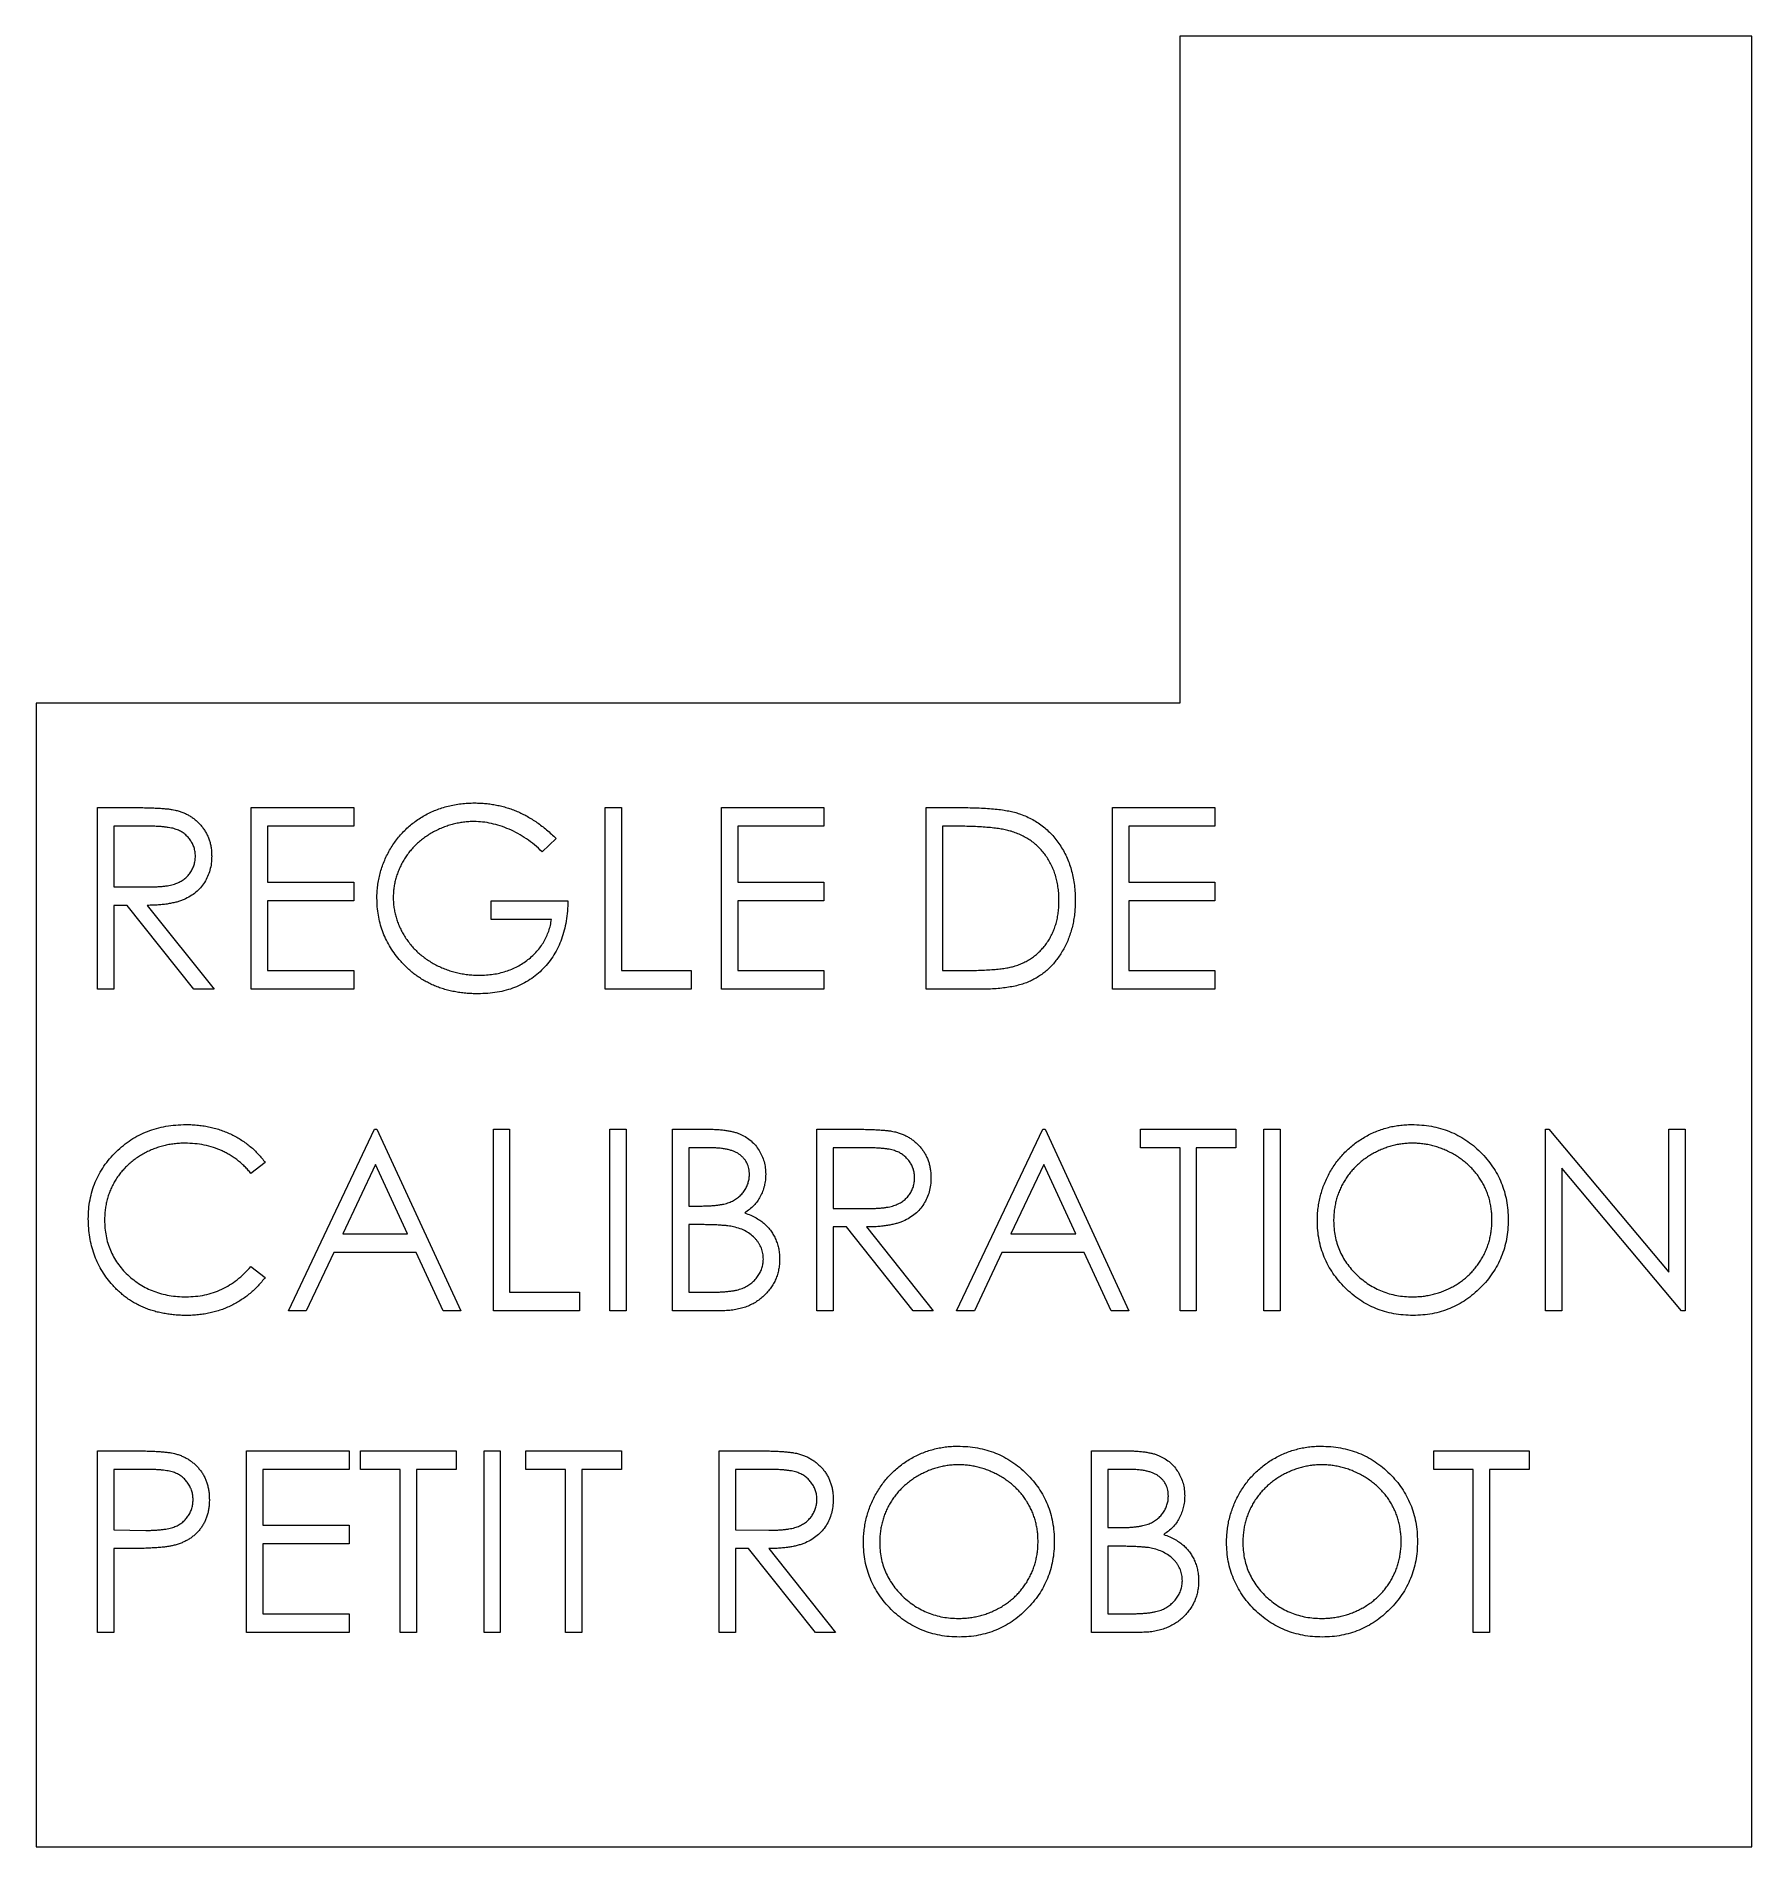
# Model space of a CAD drawing. Header units: millimetres. Extents: x 0 to 90, y -7.7 to 87.3.
import ezdxf

# ---------------------------------------------------------------- set-up
doc = ezdxf.new("R2010")
doc.units = ezdxf.units.MM

msp = doc.modelspace()

# ---------------------------------------------------------------- linework, layer by layer
at = {"color": 7, "linetype": 'Continuous', "lineweight": 15}
for p, q in [((90, 87.33), (60, 87.33)), ((60, 87.33), (60, 52.33)), ((90, -7.67), (90, 87.33)), ((0, 52.33), (0, -7.67)), ((60, 52.33), (0, 52.33)), ((3.221, 37.33), (3.221, 46.855)), ((3.221, 46.855), (5.127, 46.855)), ((11.281, 37.33), (11.281, 46.855)), ((11.281, 46.855), (16.654, 46.855)), ((16.654, 46.855), (16.654, 45.878)), ((29.842, 46.855), (30.697, 46.855)), ((29.842, 37.33), (29.842, 46.855)), ((30.697, 46.855), (30.697, 38.307)), ((35.948, 46.855), (41.321, 46.855)), ((35.948, 37.33), (35.948, 46.855)), ((41.321, 46.855), (41.321, 45.878)), ((46.694, 46.855), (48.618, 46.855)), ((46.694, 37.33), (46.694, 46.855)), ((56.463, 37.33), (56.463, 46.855)), ((56.463, 46.855), (61.837, 46.855)), ((61.837, 46.855), (61.837, 45.878)), ((4.076, 45.878), (4.076, 42.703)), ((5.862, 45.878), (4.076, 45.878)), ((16.654, 45.878), (12.136, 45.878)), ((12.136, 45.878), (12.136, 42.947)), ((36.803, 45.878), (36.803, 42.947)), ((41.321, 45.878), (36.803, 45.878)), ((48.219, 45.878), (47.549, 45.878)), ((47.549, 45.878), (47.549, 38.307)), ((57.318, 45.878), (57.318, 42.947)), ((61.837, 45.878), (57.318, 45.878)), ((27.278, 45.229), (26.545, 44.535)), ((12.136, 42.947), (16.654, 42.947)), ((16.654, 42.947), (16.654, 41.97)), ((36.803, 42.947), (41.321, 42.947)), ((41.321, 42.947), (41.321, 41.97)), ((57.318, 42.947), (61.837, 42.947)), ((61.837, 42.947), (61.837, 41.97)), ((4.076, 42.703), (5.82, 42.69)), ((12.136, 41.97), (12.136, 38.307)), ((16.654, 41.97), (12.136, 41.97)), ((23.859, 40.993), (23.859, 41.97)), ((23.859, 41.97), (27.888, 41.97)), ((36.803, 41.97), (36.803, 38.307)), ((41.321, 41.97), (36.803, 41.97)), ((61.837, 41.97), (57.318, 41.97)), ((57.318, 41.97), (57.318, 38.307)), ((4.77, 41.726), (4.076, 41.726)), ((4.076, 41.726), (4.076, 37.33)), ((8.27, 37.33), (4.77, 41.726)), ((5.828, 41.726), (9.327, 37.33)), ((27.034, 40.993), (23.859, 40.993)), ((12.136, 38.307), (16.654, 38.307)), ((16.654, 38.307), (16.654, 37.33)), ((30.697, 38.307), (34.361, 38.307)), ((34.361, 38.307), (34.361, 37.33)), ((36.803, 38.307), (41.321, 38.307)), ((41.321, 38.307), (41.321, 37.33)), ((47.549, 38.307), (48.642, 38.307)), ((57.318, 38.307), (61.837, 38.307)), ((61.837, 38.307), (61.837, 37.33)), ((4.076, 37.33), (3.221, 37.33)), ((9.327, 37.33), (8.27, 37.33)), ((16.654, 37.33), (11.281, 37.33)), ((34.361, 37.33), (29.842, 37.33)), ((41.321, 37.33), (35.948, 37.33)), ((49.646, 37.33), (46.694, 37.33)), ((61.837, 37.33), (56.463, 37.33)), ((13.235, 20.455), (17.753, 29.98)), ((17.753, 29.98), (17.875, 29.98)), ((17.875, 29.98), (22.271, 20.455)), ((23.981, 20.455), (23.981, 29.98)), ((23.981, 29.98), (24.836, 29.98)), ((24.836, 29.98), (24.836, 21.432)), ((30.087, 29.98), (30.941, 29.98)), ((30.087, 20.455), (30.087, 29.98)), ((30.941, 29.98), (30.941, 20.455)), ((33.384, 29.98), (35.242, 29.98)), ((33.384, 20.455), (33.384, 29.98)), ((40.955, 29.98), (42.861, 29.98)), ((40.955, 20.455), (40.955, 29.98)), ((48.282, 20.455), (52.8, 29.98)), ((52.8, 29.98), (52.922, 29.98)), ((52.922, 29.98), (57.318, 20.455)), ((57.929, 29.98), (62.936, 29.98)), ((57.929, 29.003), (57.929, 29.98)), ((62.936, 29.98), (62.936, 29.003)), ((64.401, 29.98), (65.256, 29.98)), ((64.401, 20.455), (64.401, 29.98)), ((65.256, 29.98), (65.256, 20.455)), ((79.177, 29.98), (79.356, 29.98)), ((79.177, 20.455), (79.177, 29.98)), ((79.356, 29.98), (85.649, 22.483)), ((85.649, 29.98), (86.504, 29.98)), ((85.649, 22.483), (85.649, 29.98)), ((86.504, 29.98), (86.504, 20.455)), ((34.238, 29.003), (34.238, 25.95)), ((35.399, 29.003), (34.238, 29.003)), ((41.81, 29.003), (41.81, 25.828)), ((43.596, 29.003), (41.81, 29.003)), ((60.005, 29.003), (57.929, 29.003)), ((60.005, 20.455), (60.005, 29.003)), ((60.86, 29.003), (60.86, 20.455)), ((62.936, 29.003), (60.86, 29.003)), ((12.013, 28.232), (11.266, 27.66)), ((17.804, 28.123), (16.08, 24.485)), ((19.483, 24.485), (17.804, 28.123)), ((52.852, 28.123), (51.127, 24.485)), ((54.531, 24.485), (52.852, 28.123)), ((86.309, 20.455), (80.032, 27.935)), ((80.032, 27.935), (80.032, 20.455)), ((34.238, 25.95), (34.813, 25.95)), ((41.81, 25.828), (43.554, 25.815)), ((34.238, 24.973), (34.238, 21.432)), ((34.805, 24.973), (34.238, 24.973)), ((41.81, 24.851), (41.81, 20.455)), ((42.504, 24.851), (41.81, 24.851)), ((46.004, 20.455), (42.504, 24.851)), ((43.561, 24.851), (47.061, 20.455)), ((16.08, 24.485), (19.483, 24.485)), ((51.127, 24.485), (54.531, 24.485)), ((15.616, 23.508), (14.168, 20.455)), ((19.934, 23.508), (15.616, 23.508)), ((21.342, 20.455), (19.934, 23.508)), ((50.663, 23.508), (49.215, 20.455)), ((54.981, 23.508), (50.663, 23.508)), ((56.389, 20.455), (54.981, 23.508)), ((11.266, 22.775), (12.013, 22.209)), ((24.836, 21.432), (28.499, 21.432)), ((28.499, 21.432), (28.499, 20.455)), ((34.238, 21.432), (35.456, 21.432)), ((14.168, 20.455), (13.235, 20.455)), ((22.271, 20.455), (21.342, 20.455)), ((28.499, 20.455), (23.981, 20.455)), ((30.941, 20.455), (30.087, 20.455)), ((35.96, 20.455), (33.384, 20.455)), ((41.81, 20.455), (40.955, 20.455)), ((47.061, 20.455), (46.004, 20.455)), ((49.215, 20.455), (48.282, 20.455)), ((57.318, 20.455), (56.389, 20.455)), ((60.86, 20.455), (60.005, 20.455)), ((65.256, 20.455), (64.401, 20.455)), ((80.032, 20.455), (79.177, 20.455)), ((86.504, 20.455), (86.309, 20.455)), ((3.221, 13.105), (5.089, 13.105)), ((3.221, 3.58), (3.221, 13.105)), ((11.037, 13.105), (16.41, 13.105)), ((11.037, 3.58), (11.037, 13.105)), ((16.41, 13.105), (16.41, 12.128)), ((17.02, 13.105), (22.027, 13.105)), ((17.02, 12.128), (17.02, 13.105)), ((22.027, 13.105), (22.027, 12.128)), ((23.492, 13.105), (24.347, 13.105)), ((23.492, 3.58), (23.492, 13.105)), ((24.347, 13.105), (24.347, 3.58)), ((25.69, 13.105), (30.697, 13.105)), ((25.69, 12.128), (25.69, 13.105)), ((30.697, 13.105), (30.697, 12.128)), ((35.826, 13.105), (37.732, 13.105)), ((35.826, 3.58), (35.826, 13.105)), ((55.364, 13.105), (57.223, 13.105)), ((55.364, 3.58), (55.364, 13.105)), ((73.315, 13.105), (78.322, 13.105)), ((73.315, 12.128), (73.315, 13.105)), ((78.322, 13.105), (78.322, 12.128)), ((4.076, 12.128), (4.076, 8.953)), ((5.818, 12.128), (4.076, 12.128)), ((11.891, 12.128), (11.891, 9.197)), ((16.41, 12.128), (11.891, 12.128)), ((19.096, 12.128), (17.02, 12.128)), ((19.096, 3.58), (19.096, 12.128)), ((19.951, 12.128), (19.951, 3.58)), ((22.027, 12.128), (19.951, 12.128)), ((27.766, 12.128), (25.69, 12.128)), ((27.766, 3.58), (27.766, 12.128)), ((28.621, 12.128), (28.621, 3.58)), ((30.697, 12.128), (28.621, 12.128)), ((38.467, 12.128), (36.681, 12.128)), ((36.681, 12.128), (36.681, 8.953)), ((57.379, 12.128), (56.219, 12.128)), ((56.219, 12.128), (56.219, 9.075)), ((75.391, 12.128), (73.315, 12.128)), ((75.391, 3.58), (75.391, 12.128)), ((76.246, 12.128), (76.246, 3.58)), ((78.322, 12.128), (76.246, 12.128)), ((4.076, 8.953), (5.744, 8.932)), ((11.891, 9.197), (16.41, 9.197)), ((16.41, 9.197), (16.41, 8.22)), ((36.681, 8.953), (38.425, 8.94)), ((56.219, 9.075), (56.794, 9.075)), ((4.076, 7.976), (4.076, 3.58)), ((4.757, 7.976), (4.076, 7.976)), ((11.891, 8.22), (11.891, 4.557)), ((16.41, 8.22), (11.891, 8.22)), ((36.681, 7.976), (36.681, 3.58)), ((37.375, 7.976), (36.681, 7.976)), ((40.875, 3.58), (37.375, 7.976)), ((38.432, 7.976), (41.932, 3.58)), ((56.219, 8.098), (56.219, 4.557)), ((56.786, 8.098), (56.219, 8.098)), ((11.891, 4.557), (16.41, 4.557)), ((16.41, 4.557), (16.41, 3.58)), ((56.219, 4.557), (57.437, 4.557)), ((4.076, 3.58), (3.221, 3.58)), ((16.41, 3.58), (11.037, 3.58)), ((19.951, 3.58), (19.096, 3.58)), ((24.347, 3.58), (23.492, 3.58)), ((28.621, 3.58), (27.766, 3.58)), ((36.681, 3.58), (35.826, 3.58)), ((41.932, 3.58), (40.875, 3.58)), ((57.94, 3.58), (55.364, 3.58)), ((76.246, 3.58), (75.391, 3.58)), ((0, -7.67), (90, -7.67))]:
    msp.add_line(p, q, dxfattribs=at)
for points, knots in [([(5.127, 46.855), (5.255, 46.855), (5.499, 46.854), (5.849, 46.849), (6.167, 46.836), (6.452, 46.825), (6.706, 46.805), (6.928, 46.785), (7.118, 46.76), (7.233, 46.736), (7.285, 46.725)], [0, 0, 0, 0, 0.176258, 0.338434, 0.484822, 0.617158, 0.734698, 0.837385, 0.926372, 1, 1, 1, 1]), ([(7.285, 46.725), (7.355, 46.708), (7.493, 46.674), (7.691, 46.602), (7.881, 46.519), (8.06, 46.421), (8.228, 46.308), (8.386, 46.181), (8.536, 46.042), (8.672, 45.887), (8.8, 45.724), (8.907, 45.548), (9, 45.364), (9.074, 45.17), (9.134, 44.968), (9.176, 44.756), (9.201, 44.535), (9.204, 44.384), (9.205, 44.308)], [0, 0, 0, 0, 0.0642168, 0.1270638, 0.1887445, 0.2491321, 0.3094525, 0.3698267, 0.4306501, 0.4923519, 0.5540721, 0.6156898, 0.6767977, 0.738439, 0.8013169, 0.8651845, 0.9316413, 1, 1, 1, 1]), ([(17.875, 42.096), (17.876, 42.208), (17.879, 42.431), (17.914, 42.762), (17.964, 43.086), (18.038, 43.405), (18.131, 43.717), (18.247, 44.024), (18.381, 44.325), (18.538, 44.619), (18.712, 44.901), (18.902, 45.17), (19.109, 45.422), (19.33, 45.659), (19.567, 45.879), (19.82, 46.084), (20.087, 46.273), (20.37, 46.445), (20.664, 46.598), (20.969, 46.733), (21.285, 46.845), (21.609, 46.94), (21.943, 47.01), (22.286, 47.06), (22.639, 47.095), (22.877, 47.098), (22.998, 47.099)], [0, 0, 0, 0, 0.042039, 0.083544, 0.124643, 0.165303, 0.206171, 0.246971, 0.288329, 0.329987, 0.371797, 0.412738, 0.453459, 0.494001, 0.534381, 0.574952, 0.615892, 0.65725, 0.699007, 0.740486, 0.782325, 0.824567, 0.867041, 0.9105, 0.954619, 1, 1, 1, 1]), ([(22.998, 47.099), (23.097, 47.098), (23.292, 47.095), (23.583, 47.073), (23.87, 47.039), (24.152, 46.992), (24.43, 46.928), (24.703, 46.851), (24.972, 46.762), (25.237, 46.656), (25.498, 46.536), (25.759, 46.4), (26.016, 46.247), (26.272, 46.076), (26.528, 45.89), (26.779, 45.684), (27.033, 45.466), (27.195, 45.309), (27.278, 45.229)], [0, 0, 0, 0, 0.061617, 0.122179, 0.182216, 0.241864, 0.30096, 0.359969, 0.419033, 0.478069, 0.537993, 0.59896, 0.661321, 0.725248, 0.79122, 0.858746, 0.928318, 1, 1, 1, 1]), ([(48.618, 46.855), (48.785, 46.854), (49.108, 46.851), (49.575, 46.837), (50.007, 46.811), (50.403, 46.773), (50.763, 46.726), (51.088, 46.667), (51.377, 46.598), (51.556, 46.539), (51.64, 46.512)], [0, 0, 0, 0, 0.164289, 0.317406, 0.458844, 0.589367, 0.707831, 0.81577, 0.91288, 1, 1, 1, 1]), ([(8.35, 44.31), (8.347, 44.386), (8.34, 44.538), (8.287, 44.76), (8.198, 44.97), (8.077, 45.166), (7.93, 45.345), (7.758, 45.497), (7.565, 45.623), (7.385, 45.704), (7.223, 45.753), (7.083, 45.788), (6.925, 45.815), (6.748, 45.838), (6.553, 45.857), (6.338, 45.87), (6.106, 45.878), (5.945, 45.878), (5.862, 45.878)], [0, 0, 0, 0, 0.068814, 0.136365, 0.204019, 0.273064, 0.342913, 0.410965, 0.479169, 0.549308, 0.587652, 0.630647, 0.678879, 0.731934, 0.791111, 0.855283, 0.925086, 1, 1, 1, 1]), ([(22.97, 46.122), (22.877, 46.121), (22.693, 46.119), (22.419, 46.09), (22.148, 46.049), (21.88, 45.989), (21.616, 45.914), (21.355, 45.819), (21.097, 45.709), (20.845, 45.581), (20.601, 45.441), (20.37, 45.286), (20.152, 45.12), (19.949, 44.94), (19.762, 44.748), (19.585, 44.546), (19.425, 44.33), (19.281, 44.103), (19.152, 43.87), (19.038, 43.632), (18.943, 43.391), (18.867, 43.145), (18.805, 42.898), (18.761, 42.647), (18.736, 42.391), (18.732, 42.22), (18.73, 42.134)], [0, 0, 0, 0, 0.0428412, 0.0855713, 0.1277187, 0.1700684, 0.2127872, 0.2554816, 0.2988771, 0.3428606, 0.3865276, 0.4295324, 0.4718862, 0.5137293, 0.5550817, 0.5965352, 0.6381201, 0.6798222, 0.7213315, 0.7618884, 0.8021993, 0.8418063, 0.8810604, 0.9206332, 0.9601012, 1, 1, 1, 1]), ([(26.545, 44.535), (26.413, 44.66), (26.151, 44.906), (25.723, 45.226), (25.278, 45.5), (24.816, 45.723), (24.349, 45.901), (23.884, 46.027), (23.425, 46.108), (23.12, 46.118), (22.97, 46.122)], [0, 0, 0, 0, 0.136144, 0.269043, 0.398517, 0.5271, 0.652283, 0.77168, 0.887495, 1, 1, 1, 1]), ([(51.146, 45.611), (51.066, 45.633), (50.896, 45.68), (50.619, 45.731), (50.307, 45.776), (49.959, 45.815), (49.575, 45.842), (49.155, 45.863), (48.699, 45.877), (48.383, 45.878), (48.219, 45.878)], [0, 0, 0, 0, 0.084319, 0.179285, 0.286583, 0.405111, 0.535593, 0.67819, 0.832976, 1, 1, 1, 1]), ([(53.655, 41.974), (53.653, 42.086), (53.651, 42.304), (53.616, 42.626), (53.566, 42.934), (53.493, 43.231), (53.4, 43.516), (53.284, 43.788), (53.152, 44.049), (52.994, 44.294), (52.821, 44.525), (52.63, 44.737), (52.423, 44.931), (52.201, 45.108), (51.96, 45.262), (51.705, 45.4), (51.432, 45.517), (51.242, 45.579), (51.146, 45.611)], [0, 0, 0, 0, 0.070151, 0.137813, 0.203226, 0.267174, 0.330024, 0.391794, 0.453084, 0.514334, 0.575, 0.634865, 0.694116, 0.753442, 0.813126, 0.87408, 0.936007, 1, 1, 1, 1]), ([(51.64, 46.512), (51.75, 46.47), (51.968, 46.387), (52.278, 46.23), (52.57, 46.052), (52.846, 45.854), (53.098, 45.629), (53.338, 45.386), (53.555, 45.118), (53.753, 44.829), (53.932, 44.524), (54.087, 44.202), (54.216, 43.865), (54.324, 43.514), (54.408, 43.149), (54.466, 42.769), (54.504, 42.375), (54.508, 42.108), (54.51, 41.972)], [0, 0, 0, 0, 0.061545, 0.121694, 0.181155, 0.239875, 0.298702, 0.357647, 0.417605, 0.478494, 0.540407, 0.602345, 0.665004, 0.728559, 0.793651, 0.860534, 0.929236, 1, 1, 1, 1]), ([(5.82, 42.69), (5.901, 42.69), (6.059, 42.69), (6.288, 42.701), (6.5, 42.713), (6.696, 42.732), (6.876, 42.756), (7.039, 42.787), (7.186, 42.822), (7.357, 42.877), (7.548, 42.964), (7.756, 43.091), (7.933, 43.25), (8.082, 43.433), (8.202, 43.633), (8.287, 43.849), (8.34, 44.076), (8.347, 44.231), (8.35, 44.31)], [0, 0, 0, 0, 0.0716681, 0.1389133, 0.2011846, 0.2591244, 0.312255, 0.3606815, 0.4050861, 0.4451017, 0.5187778, 0.5894616, 0.6584622, 0.7272832, 0.7963225, 0.8631749, 0.9309494, 1, 1, 1, 1]), ([(9.205, 44.308), (9.201, 44.181), (9.193, 43.933), (9.12, 43.574), (9.001, 43.239), (8.837, 42.928), (8.628, 42.648), (8.377, 42.402), (8.083, 42.196), (7.81, 42.053), (7.568, 41.962), (7.37, 41.897), (7.153, 41.848), (6.92, 41.803), (6.67, 41.77), (6.404, 41.745), (6.122, 41.73), (5.927, 41.727), (5.828, 41.726)], [0, 0, 0, 0, 0.07878, 0.153721, 0.226714, 0.299191, 0.37119, 0.443006, 0.516689, 0.593217, 0.633873, 0.676989, 0.7229, 0.771959, 0.824211, 0.879379, 0.937948, 1, 1, 1, 1]), ([(19.043, 38.887), (18.95, 39.003), (18.765, 39.233), (18.528, 39.602), (18.325, 39.985), (18.161, 40.381), (18.033, 40.791), (17.941, 41.214), (17.887, 41.651), (17.879, 41.947), (17.875, 42.096)], [0, 0, 0, 0, 0.127896, 0.253668, 0.376738, 0.499344, 0.621999, 0.745699, 0.871345, 1, 1, 1, 1]), ([(18.73, 42.134), (18.732, 42.047), (18.736, 41.871), (18.762, 41.609), (18.811, 41.352), (18.876, 41.097), (18.958, 40.844), (19.06, 40.596), (19.18, 40.351), (19.319, 40.112), (19.472, 39.879), (19.644, 39.66), (19.826, 39.452), (20.025, 39.258), (20.235, 39.075), (20.462, 38.906), (20.702, 38.75), (20.956, 38.607), (21.219, 38.48), (21.489, 38.367), (21.767, 38.273), (22.05, 38.197), (22.34, 38.135), (22.637, 38.095), (22.938, 38.066), (23.142, 38.064), (23.244, 38.063)], [0, 0, 0, 0, 0.038994, 0.077882, 0.116652, 0.155416, 0.194618, 0.234261, 0.274547, 0.315667, 0.35702, 0.398083, 0.439098, 0.479833, 0.521274, 0.562841, 0.605292, 0.648409, 0.691727, 0.735149, 0.778369, 0.821661, 0.865524, 0.909731, 0.954523, 1, 1, 1, 1]), ([(27.888, 41.97), (27.884, 41.788), (27.875, 41.432), (27.811, 40.912), (27.708, 40.421), (27.567, 39.959), (27.385, 39.525), (27.164, 39.12), (26.9, 38.746), (26.602, 38.401), (26.267, 38.092), (25.905, 37.821), (25.515, 37.593), (25.098, 37.407), (24.654, 37.262), (24.183, 37.159), (23.685, 37.098), (23.344, 37.09), (23.17, 37.086)], [0, 0, 0, 0, 0.071272, 0.139493, 0.204635, 0.267406, 0.328446, 0.388397, 0.447734, 0.507392, 0.566768, 0.625478, 0.684067, 0.743248, 0.804033, 0.866499, 0.931723, 1, 1, 1, 1]), ([(54.51, 41.972), (54.508, 41.855), (54.505, 41.623), (54.474, 41.281), (54.43, 40.949), (54.362, 40.629), (54.279, 40.318), (54.173, 40.019), (54.052, 39.729), (53.91, 39.453), (53.755, 39.192), (53.588, 38.945), (53.41, 38.717), (53.219, 38.507), (53.017, 38.315), (52.804, 38.14), (52.579, 37.984), (52.342, 37.842), (52.087, 37.719), (51.809, 37.614), (51.507, 37.528), (51.181, 37.455), (50.832, 37.398), (50.458, 37.359), (50.06, 37.333), (49.787, 37.331), (49.646, 37.33)], [0, 0, 0, 0, 0.046081, 0.090807, 0.134295, 0.177024, 0.218823, 0.260244, 0.30108, 0.341614, 0.381583, 0.42012, 0.458075, 0.494738, 0.531195, 0.566934, 0.602713, 0.638327, 0.674853, 0.713467, 0.754442, 0.797815, 0.843989, 0.893072, 0.944963, 1, 1, 1, 1]), ([(51.365, 38.549), (51.452, 38.58), (51.624, 38.64), (51.871, 38.751), (52.102, 38.882), (52.32, 39.027), (52.522, 39.192), (52.711, 39.373), (52.886, 39.571), (53.046, 39.786), (53.189, 40.017), (53.313, 40.26), (53.421, 40.515), (53.506, 40.783), (53.573, 41.064), (53.62, 41.357), (53.65, 41.661), (53.653, 41.869), (53.655, 41.974)], [0, 0, 0, 0, 0.062415, 0.123338, 0.183125, 0.241783, 0.300579, 0.35968, 0.418882, 0.479531, 0.540851, 0.602303, 0.664463, 0.727806, 0.792895, 0.859672, 0.928464, 1, 1, 1, 1]), ([(23.244, 38.063), (23.368, 38.065), (23.61, 38.07), (23.967, 38.11), (24.309, 38.171), (24.636, 38.262), (24.949, 38.377), (25.248, 38.516), (25.531, 38.683), (25.799, 38.873), (26.046, 39.084), (26.269, 39.311), (26.464, 39.555), (26.634, 39.812), (26.775, 40.085), (26.89, 40.374), (26.979, 40.678), (27.015, 40.887), (27.034, 40.993)], [0, 0, 0, 0, 0.07063, 0.138694, 0.204918, 0.269441, 0.332636, 0.395302, 0.457764, 0.520657, 0.582852, 0.643315, 0.70258, 0.760908, 0.81949, 0.878269, 0.938491, 1, 1, 1, 1]), ([(23.17, 37.086), (23.062, 37.087), (22.85, 37.09), (22.537, 37.112), (22.232, 37.146), (21.937, 37.196), (21.648, 37.258), (21.369, 37.337), (21.098, 37.429), (20.834, 37.533), (20.58, 37.654), (20.335, 37.788), (20.098, 37.935), (19.869, 38.097), (19.649, 38.273), (19.437, 38.464), (19.234, 38.669), (19.107, 38.814), (19.043, 38.887)], [0, 0, 0, 0, 0.069237, 0.136557, 0.202094, 0.266464, 0.329769, 0.391879, 0.453271, 0.514115, 0.57439, 0.634142, 0.693923, 0.754152, 0.81447, 0.875661, 0.937348, 1, 1, 1, 1]), ([(48.642, 38.307), (48.799, 38.308), (49.102, 38.309), (49.536, 38.32), (49.933, 38.339), (50.293, 38.365), (50.615, 38.399), (50.9, 38.438), (51.147, 38.486), (51.296, 38.529), (51.365, 38.549)], [0, 0, 0, 0, 0.171901, 0.330628, 0.475549, 0.606746, 0.725024, 0.829742, 0.921323, 1, 1, 1, 1]), ([(2.733, 25.273), (2.737, 25.444), (2.745, 25.781), (2.816, 26.276), (2.93, 26.75), (3.091, 27.202), (3.296, 27.635), (3.55, 28.046), (3.848, 28.436), (4.189, 28.801), (4.564, 29.135), (4.965, 29.428), (5.391, 29.672), (5.839, 29.876), (6.311, 30.033), (6.807, 30.143), (7.325, 30.211), (7.678, 30.22), (7.858, 30.224)], [0, 0, 0, 0, 0.064558, 0.127014, 0.187955, 0.248014, 0.307748, 0.368235, 0.42947, 0.492743, 0.556258, 0.618217, 0.679655, 0.741246, 0.803415, 0.866815, 0.932328, 1, 1, 1, 1]), ([(7.858, 30.224), (7.967, 30.223), (8.184, 30.22), (8.504, 30.195), (8.816, 30.153), (9.12, 30.095), (9.417, 30.024), (9.705, 29.931), (9.985, 29.825), (10.257, 29.703), (10.518, 29.565), (10.768, 29.414), (11.006, 29.25), (11.234, 29.074), (11.446, 28.883), (11.65, 28.681), (11.839, 28.463), (11.955, 28.309), (12.013, 28.232)], [0, 0, 0, 0, 0.068548, 0.135683, 0.201215, 0.265682, 0.329267, 0.392395, 0.45507, 0.517127, 0.57879, 0.63974, 0.700192, 0.759806, 0.819628, 0.879355, 0.939512, 1, 1, 1, 1]), ([(35.242, 29.98), (35.333, 29.98), (35.509, 29.979), (35.766, 29.964), (36.006, 29.945), (36.23, 29.914), (36.438, 29.876), (36.63, 29.831), (36.805, 29.776), (37.015, 29.689), (37.255, 29.561), (37.514, 29.37), (37.735, 29.138), (37.926, 28.875), (38.078, 28.586), (38.188, 28.278), (38.258, 27.954), (38.265, 27.732), (38.268, 27.62)], [0, 0, 0, 0, 0.062594, 0.121323, 0.17668, 0.228365, 0.276868, 0.321879, 0.364099, 0.403356, 0.477968, 0.550535, 0.623584, 0.698175, 0.773354, 0.847281, 0.922818, 1, 1, 1, 1]), ([(42.861, 29.98), (42.988, 29.98), (43.232, 29.979), (43.582, 29.974), (43.9, 29.961), (44.186, 29.95), (44.44, 29.93), (44.662, 29.91), (44.852, 29.885), (44.967, 29.861), (45.019, 29.85)], [0, 0, 0, 0, 0.1762578, 0.3384344, 0.4848221, 0.6171576, 0.7346984, 0.8373852, 0.9263724, 1, 1, 1, 1]), ([(45.019, 29.85), (45.089, 29.833), (45.227, 29.799), (45.425, 29.727), (45.614, 29.644), (45.793, 29.546), (45.961, 29.433), (46.12, 29.306), (46.27, 29.167), (46.406, 29.012), (46.533, 28.849), (46.641, 28.673), (46.734, 28.489), (46.808, 28.295), (46.867, 28.093), (46.909, 27.881), (46.935, 27.66), (46.937, 27.509), (46.938, 27.433)], [0, 0, 0, 0, 0.064217, 0.127064, 0.188745, 0.249132, 0.309453, 0.369827, 0.43065, 0.492352, 0.554072, 0.61569, 0.676798, 0.738439, 0.801317, 0.865185, 0.931641, 1, 1, 1, 1]), ([(67.21, 25.176), (67.211, 25.289), (67.214, 25.514), (67.249, 25.848), (67.299, 26.177), (67.372, 26.5), (67.466, 26.816), (67.578, 27.126), (67.715, 27.429), (67.869, 27.725), (68.041, 28.009), (68.231, 28.279), (68.433, 28.534), (68.653, 28.77), (68.886, 28.993), (69.135, 29.199), (69.399, 29.391), (69.677, 29.563), (69.965, 29.719), (70.261, 29.853), (70.562, 29.968), (70.87, 30.061), (71.183, 30.135), (71.502, 30.185), (71.826, 30.22), (72.045, 30.223), (72.155, 30.224)], [0, 0, 0, 0, 0.043209, 0.085873, 0.12812, 0.170152, 0.211918, 0.253753, 0.296006, 0.338443, 0.381015, 0.42282, 0.464089, 0.505126, 0.545975, 0.586985, 0.628339, 0.670084, 0.711992, 0.753039, 0.794049, 0.834886, 0.875498, 0.916547, 0.958004, 1, 1, 1, 1]), ([(72.155, 30.224), (72.332, 30.22), (72.678, 30.211), (73.187, 30.144), (73.673, 30.028), (74.14, 29.873), (74.582, 29.666), (75.003, 29.417), (75.402, 29.122), (75.772, 28.783), (76.112, 28.415), (76.41, 28.022), (76.661, 27.606), (76.867, 27.169), (77.028, 26.712), (77.139, 26.233), (77.211, 25.734), (77.219, 25.394), (77.223, 25.221)], [0, 0, 0, 0, 0.06657, 0.130749, 0.193413, 0.254989, 0.316114, 0.377262, 0.439401, 0.502971, 0.566525, 0.628231, 0.689091, 0.749345, 0.81017, 0.87161, 0.934869, 1, 1, 1, 1]), ([(7.804, 29.247), (7.709, 29.246), (7.519, 29.244), (7.237, 29.215), (6.96, 29.175), (6.689, 29.114), (6.423, 29.038), (6.161, 28.947), (5.908, 28.835), (5.658, 28.71), (5.42, 28.57), (5.194, 28.417), (4.981, 28.252), (4.782, 28.076), (4.597, 27.89), (4.426, 27.69), (4.27, 27.478), (4.127, 27.257), (3.998, 27.027), (3.891, 26.787), (3.796, 26.542), (3.72, 26.288), (3.66, 26.028), (3.619, 25.761), (3.591, 25.487), (3.589, 25.302), (3.587, 25.208)], [0, 0, 0, 0, 0.043955, 0.087502, 0.130463, 0.172752, 0.215403, 0.25765, 0.300153, 0.343121, 0.385925, 0.427686, 0.468818, 0.509492, 0.549883, 0.58998, 0.630405, 0.670869, 0.711384, 0.751627, 0.791776, 0.832459, 0.873319, 0.914543, 0.956924, 1, 1, 1, 1]), ([(11.266, 27.66), (11.212, 27.723), (11.106, 27.85), (10.936, 28.027), (10.758, 28.193), (10.573, 28.349), (10.378, 28.489), (10.177, 28.62), (9.967, 28.738), (9.676, 28.881), (9.296, 29.03), (8.818, 29.155), (8.318, 29.234), (7.978, 29.243), (7.804, 29.247)], [0, 0, 0, 0, 0.063163, 0.125475, 0.187121, 0.248294, 0.309295, 0.36985, 0.430973, 0.492456, 0.616148, 0.740844, 0.868183, 1, 1, 1, 1]), ([(37.413, 27.603), (37.412, 27.655), (37.409, 27.759), (37.386, 27.91), (37.347, 28.053), (37.297, 28.188), (37.227, 28.311), (37.144, 28.428), (37.044, 28.534), (36.931, 28.633), (36.8, 28.721), (36.652, 28.798), (36.486, 28.86), (36.303, 28.914), (36.102, 28.952), (35.883, 28.984), (35.647, 29), (35.483, 29.002), (35.399, 29.003)], [0, 0, 0, 0, 0.057003, 0.111818, 0.164402, 0.21587, 0.266841, 0.317479, 0.369902, 0.4234, 0.479718, 0.539241, 0.602431, 0.67103, 0.744485, 0.823454, 0.90874, 1, 1, 1, 1]), ([(46.084, 27.435), (46.08, 27.511), (46.074, 27.663), (46.021, 27.885), (45.931, 28.095), (45.811, 28.291), (45.664, 28.47), (45.492, 28.622), (45.299, 28.748), (45.118, 28.829), (44.957, 28.878), (44.817, 28.913), (44.659, 28.94), (44.482, 28.963), (44.287, 28.982), (44.072, 28.995), (43.84, 29.003), (43.679, 29.003), (43.596, 29.003)], [0, 0, 0, 0, 0.068814, 0.136365, 0.204019, 0.273064, 0.342913, 0.410965, 0.479169, 0.549308, 0.587652, 0.630647, 0.678879, 0.731934, 0.791111, 0.855283, 0.925086, 1, 1, 1, 1]), ([(72.197, 29.247), (72.107, 29.246), (71.927, 29.244), (71.659, 29.215), (71.396, 29.174), (71.135, 29.115), (70.879, 29.035), (70.625, 28.943), (70.376, 28.831), (70.132, 28.704), (69.896, 28.564), (69.672, 28.409), (69.462, 28.243), (69.265, 28.065), (69.081, 27.875), (68.908, 27.675), (68.753, 27.46), (68.61, 27.236), (68.482, 27.003), (68.368, 26.763), (68.275, 26.514), (68.199, 26.259), (68.137, 25.999), (68.097, 25.732), (68.068, 25.458), (68.065, 25.273), (68.064, 25.179)], [0, 0, 0, 0, 0.042023, 0.083645, 0.124984, 0.166247, 0.207702, 0.249631, 0.291742, 0.334743, 0.37746, 0.419556, 0.461044, 0.502096, 0.542891, 0.583801, 0.624864, 0.666225, 0.707399, 0.748557, 0.789655, 0.83074, 0.87207, 0.913993, 0.956498, 1, 1, 1, 1]), ([(76.368, 25.223), (76.367, 25.316), (76.365, 25.499), (76.336, 25.769), (76.295, 26.034), (76.236, 26.292), (76.16, 26.542), (76.066, 26.786), (75.955, 27.023), (75.827, 27.253), (75.684, 27.474), (75.528, 27.685), (75.355, 27.883), (75.172, 28.071), (74.972, 28.247), (74.759, 28.41), (74.533, 28.564), (74.293, 28.704), (74.046, 28.832), (73.793, 28.942), (73.536, 29.036), (73.276, 29.115), (73.011, 29.174), (72.743, 29.215), (72.471, 29.244), (72.289, 29.246), (72.197, 29.247)], [0, 0, 0, 0, 0.042915, 0.08513, 0.126473, 0.167453, 0.207976, 0.248249, 0.28875, 0.32967, 0.370537, 0.411129, 0.451819, 0.492406, 0.533486, 0.575263, 0.617441, 0.660672, 0.70394, 0.746868, 0.789079, 0.831104, 0.873238, 0.915166, 0.957381, 1, 1, 1, 1]), ([(34.813, 25.95), (34.897, 25.951), (35.059, 25.953), (35.294, 25.959), (35.512, 25.976), (35.713, 25.993), (35.896, 26.021), (36.061, 26.053), (36.211, 26.088), (36.384, 26.146), (36.58, 26.233), (36.789, 26.368), (36.974, 26.528), (37.129, 26.713), (37.257, 26.917), (37.345, 27.136), (37.405, 27.365), (37.411, 27.523), (37.413, 27.603)], [0, 0, 0, 0, 0.072301, 0.1397, 0.202289, 0.2606, 0.31319, 0.361739, 0.405706, 0.44554, 0.518832, 0.589778, 0.658867, 0.72843, 0.797283, 0.864815, 0.931364, 1, 1, 1, 1]), ([(38.268, 27.62), (38.265, 27.515), (38.259, 27.308), (38.204, 27.006), (38.116, 26.718), (37.994, 26.446), (37.836, 26.195), (37.649, 25.964), (37.423, 25.763), (37.253, 25.651), (37.167, 25.593)], [0, 0, 0, 0, 0.130569, 0.256581, 0.380552, 0.503623, 0.625739, 0.747549, 0.871766, 1, 1, 1, 1]), ([(43.554, 25.815), (43.635, 25.815), (43.793, 25.815), (44.021, 25.826), (44.234, 25.838), (44.43, 25.857), (44.609, 25.881), (44.772, 25.912), (44.919, 25.947), (45.09, 26.002), (45.282, 26.089), (45.489, 26.216), (45.666, 26.375), (45.816, 26.558), (45.936, 26.758), (46.02, 26.974), (46.074, 27.201), (46.08, 27.356), (46.084, 27.435)], [0, 0, 0, 0, 0.0716681, 0.1389133, 0.2011846, 0.2591244, 0.312255, 0.3606815, 0.4050861, 0.4451017, 0.5187778, 0.5894616, 0.6584622, 0.7272832, 0.7963225, 0.8631749, 0.9309494, 1, 1, 1, 1]), ([(46.938, 27.433), (46.934, 27.306), (46.927, 27.058), (46.854, 26.699), (46.735, 26.364), (46.571, 26.053), (46.362, 25.773), (46.11, 25.527), (45.817, 25.321), (45.543, 25.178), (45.302, 25.087), (45.103, 25.022), (44.886, 24.973), (44.654, 24.928), (44.404, 24.895), (44.138, 24.87), (43.855, 24.855), (43.661, 24.852), (43.561, 24.851)], [0, 0, 0, 0, 0.07878, 0.153721, 0.226714, 0.299191, 0.37119, 0.443006, 0.516689, 0.593217, 0.633873, 0.676989, 0.7229, 0.771959, 0.824211, 0.879379, 0.937948, 1, 1, 1, 1]), ([(3.94, 21.877), (3.844, 21.995), (3.652, 22.231), (3.407, 22.612), (3.197, 23.011), (3.027, 23.428), (2.895, 23.864), (2.803, 24.318), (2.743, 24.789), (2.736, 25.11), (2.733, 25.273)], [0, 0, 0, 0, 0.124329, 0.247156, 0.36878, 0.490734, 0.613614, 0.738958, 0.867311, 1, 1, 1, 1]), ([(3.587, 25.208), (3.591, 25.067), (3.598, 24.791), (3.658, 24.386), (3.749, 23.998), (3.886, 23.63), (4.054, 23.276), (4.267, 22.943), (4.514, 22.627), (4.797, 22.333), (5.109, 22.065), (5.443, 21.829), (5.799, 21.632), (6.173, 21.468), (6.567, 21.342), (6.982, 21.254), (7.416, 21.196), (7.713, 21.191), (7.863, 21.188)], [0, 0, 0, 0, 0.064323, 0.12629, 0.186726, 0.246146, 0.305576, 0.365429, 0.426326, 0.48884, 0.551725, 0.613919, 0.675484, 0.737334, 0.800229, 0.864502, 0.931041, 1, 1, 1, 1]), ([(36.587, 24.861), (36.541, 24.87), (36.44, 24.891), (36.277, 24.912), (36.09, 24.931), (35.879, 24.945), (35.644, 24.96), (35.385, 24.966), (35.103, 24.973), (34.907, 24.973), (34.805, 24.973)], [0, 0, 0, 0, 0.079306, 0.171953, 0.277057, 0.394731, 0.526177, 0.671345, 0.829285, 1, 1, 1, 1]), ([(38.146, 23.159), (38.145, 23.209), (38.144, 23.309), (38.121, 23.456), (38.089, 23.598), (38.046, 23.736), (37.985, 23.867), (37.913, 23.994), (37.829, 24.117), (37.697, 24.273), (37.507, 24.452), (37.235, 24.628), (36.927, 24.77), (36.703, 24.83), (36.587, 24.861)], [0, 0, 0, 0, 0.060287, 0.119602, 0.177503, 0.235143, 0.292133, 0.350871, 0.410098, 0.470732, 0.594829, 0.722579, 0.856691, 1, 1, 1, 1]), ([(37.167, 25.593), (37.276, 25.552), (37.483, 25.472), (37.767, 25.332), (38.013, 25.179), (38.221, 25.012), (38.399, 24.832), (38.554, 24.637), (38.686, 24.423), (38.8, 24.193), (38.888, 23.95), (38.955, 23.695), (38.993, 23.43), (38.998, 23.25), (39.001, 23.159)], [0, 0, 0, 0, 0.1060575, 0.2029143, 0.2903002, 0.3702226, 0.4463837, 0.5213969, 0.5982911, 0.6761425, 0.7555287, 0.8348872, 0.916646, 1, 1, 1, 1]), ([(72.232, 20.211), (72.059, 20.215), (71.719, 20.223), (71.219, 20.295), (70.74, 20.406), (70.281, 20.565), (69.843, 20.771), (69.426, 21.022), (69.029, 21.32), (68.658, 21.658), (68.319, 22.025), (68.023, 22.42), (67.772, 22.832), (67.567, 23.265), (67.405, 23.715), (67.294, 24.185), (67.222, 24.674), (67.214, 25.007), (67.21, 25.176)], [0, 0, 0, 0, 0.065819, 0.129747, 0.192072, 0.253459, 0.31457, 0.37628, 0.439026, 0.503267, 0.567493, 0.629705, 0.691, 0.751452, 0.812004, 0.87315, 0.935635, 1, 1, 1, 1]), ([(68.064, 25.179), (68.068, 25.042), (68.075, 24.771), (68.134, 24.374), (68.227, 23.993), (68.362, 23.629), (68.532, 23.28), (68.742, 22.948), (68.99, 22.634), (69.272, 22.339), (69.58, 22.07), (69.908, 21.834), (70.251, 21.634), (70.61, 21.472), (70.984, 21.343), (71.375, 21.254), (71.781, 21.196), (72.057, 21.191), (72.197, 21.188)], [0, 0, 0, 0, 0.064504, 0.126899, 0.187747, 0.24815, 0.308586, 0.369583, 0.431827, 0.49618, 0.560668, 0.623504, 0.68526, 0.746537, 0.808327, 0.870486, 0.934317, 1, 1, 1, 1]), ([(72.197, 21.188), (72.291, 21.189), (72.478, 21.192), (72.756, 21.217), (73.029, 21.259), (73.296, 21.319), (73.558, 21.393), (73.815, 21.482), (74.065, 21.593), (74.311, 21.715), (74.546, 21.854), (74.77, 22.004), (74.978, 22.17), (75.175, 22.345), (75.36, 22.533), (75.529, 22.733), (75.684, 22.947), (75.827, 23.171), (75.955, 23.405), (76.066, 23.646), (76.16, 23.893), (76.236, 24.147), (76.295, 24.407), (76.336, 24.673), (76.365, 24.946), (76.367, 25.13), (76.368, 25.223)], [0, 0, 0, 0, 0.043633, 0.086538, 0.129177, 0.171436, 0.213416, 0.255266, 0.297369, 0.339941, 0.382347, 0.423953, 0.464871, 0.505572, 0.546003, 0.586568, 0.627065, 0.668271, 0.709549, 0.750428, 0.791096, 0.832027, 0.873136, 0.914611, 0.956956, 1, 1, 1, 1]), ([(77.223, 25.221), (77.219, 25.05), (77.211, 24.712), (77.139, 24.217), (77.028, 23.74), (76.868, 23.284), (76.663, 22.847), (76.411, 22.43), (76.114, 22.034), (75.776, 21.663), (75.408, 21.323), (75.013, 21.027), (74.599, 20.772), (74.163, 20.568), (73.71, 20.406), (73.234, 20.295), (72.74, 20.223), (72.403, 20.215), (72.232, 20.211)], [0, 0, 0, 0, 0.065227, 0.128569, 0.19032, 0.251378, 0.312388, 0.373789, 0.436431, 0.500567, 0.564687, 0.627136, 0.688455, 0.749246, 0.810155, 0.871671, 0.934773, 1, 1, 1, 1]), ([(35.456, 21.432), (35.543, 21.433), (35.711, 21.435), (35.953, 21.442), (36.178, 21.457), (36.384, 21.48), (36.574, 21.506), (36.744, 21.54), (36.897, 21.579), (37.075, 21.64), (37.275, 21.734), (37.491, 21.877), (37.682, 22.046), (37.845, 22.243), (37.978, 22.456), (38.075, 22.682), (38.135, 22.918), (38.143, 23.078), (38.146, 23.159)], [0, 0, 0, 0, 0.072502, 0.139739, 0.201795, 0.259822, 0.312206, 0.360773, 0.40454, 0.443698, 0.516841, 0.587874, 0.657965, 0.728969, 0.799308, 0.866636, 0.933116, 1, 1, 1, 1]), ([(39.001, 23.159), (38.998, 23.066), (38.993, 22.883), (38.954, 22.614), (38.889, 22.357), (38.799, 22.111), (38.682, 21.875), (38.539, 21.649), (38.368, 21.437), (38.178, 21.235), (37.962, 21.053), (37.729, 20.891), (37.477, 20.757), (37.208, 20.646), (36.921, 20.56), (36.616, 20.5), (36.294, 20.46), (36.073, 20.457), (35.96, 20.455)], [0, 0, 0, 0, 0.06116, 0.120335, 0.17818, 0.235235, 0.292683, 0.351186, 0.410457, 0.47172, 0.533761, 0.595739, 0.657888, 0.721295, 0.786823, 0.854686, 0.925478, 1, 1, 1, 1]), ([(7.869, 20.211), (7.767, 20.212), (7.564, 20.213), (7.265, 20.236), (6.974, 20.267), (6.691, 20.314), (6.416, 20.369), (6.151, 20.443), (5.892, 20.527), (5.642, 20.624), (5.4, 20.735), (5.166, 20.859), (4.941, 20.997), (4.723, 21.145), (4.514, 21.308), (4.314, 21.484), (4.12, 21.673), (4.001, 21.808), (3.94, 21.877)], [0, 0, 0, 0, 0.069663, 0.13775, 0.203917, 0.26878, 0.332414, 0.394754, 0.45618, 0.516996, 0.577396, 0.637198, 0.696999, 0.756756, 0.816554, 0.876948, 0.938132, 1, 1, 1, 1]), ([(7.863, 21.188), (8.03, 21.192), (8.357, 21.201), (8.837, 21.278), (9.296, 21.402), (9.735, 21.576), (10.153, 21.802), (10.549, 22.076), (10.925, 22.401), (11.15, 22.649), (11.266, 22.775)], [0, 0, 0, 0, 0.1285152, 0.2529486, 0.3747547, 0.4959398, 0.6171806, 0.7409095, 0.8678111, 1, 1, 1, 1]), ([(12.013, 22.209), (11.953, 22.131), (11.833, 21.976), (11.639, 21.757), (11.434, 21.552), (11.217, 21.361), (10.991, 21.181), (10.751, 21.017), (10.501, 20.867), (10.242, 20.729), (9.973, 20.606), (9.695, 20.502), (9.41, 20.412), (9.117, 20.338), (8.816, 20.28), (8.507, 20.241), (8.191, 20.214), (7.977, 20.212), (7.869, 20.211)], [0, 0, 0, 0, 0.061674, 0.123053, 0.183475, 0.243727, 0.304279, 0.364863, 0.425946, 0.487391, 0.54922, 0.611144, 0.673529, 0.736961, 0.800785, 0.866013, 0.932101, 1, 1, 1, 1]), ([(43.397, 8.301), (43.399, 8.414), (43.401, 8.639), (43.436, 8.973), (43.487, 9.302), (43.559, 9.625), (43.654, 9.941), (43.766, 10.251), (43.902, 10.554), (44.056, 10.85), (44.228, 11.134), (44.419, 11.404), (44.62, 11.659), (44.841, 11.895), (45.074, 12.118), (45.323, 12.324), (45.586, 12.516), (45.865, 12.688), (46.152, 12.844), (46.449, 12.978), (46.75, 13.093), (47.057, 13.186), (47.37, 13.26), (47.689, 13.31), (48.014, 13.345), (48.233, 13.348), (48.343, 13.349)], [0, 0, 0, 0, 0.043209, 0.085873, 0.12812, 0.170152, 0.211918, 0.253753, 0.296006, 0.338443, 0.381015, 0.42282, 0.464089, 0.505126, 0.545975, 0.586985, 0.628339, 0.670084, 0.711992, 0.753039, 0.794049, 0.834886, 0.875498, 0.916547, 0.958004, 1, 1, 1, 1]), ([(48.343, 13.349), (48.519, 13.345), (48.866, 13.336), (49.375, 13.269), (49.861, 13.153), (50.328, 12.998), (50.77, 12.791), (51.191, 12.542), (51.589, 12.247), (51.96, 11.908), (52.299, 11.54), (52.598, 11.147), (52.848, 10.731), (53.054, 10.294), (53.216, 9.837), (53.327, 9.358), (53.398, 8.859), (53.406, 8.519), (53.411, 8.346)], [0, 0, 0, 0, 0.06657, 0.130749, 0.193413, 0.254989, 0.316114, 0.377262, 0.439401, 0.502971, 0.566525, 0.628231, 0.689091, 0.749345, 0.81017, 0.87161, 0.934869, 1, 1, 1, 1]), ([(62.447, 8.301), (62.449, 8.414), (62.451, 8.639), (62.486, 8.973), (62.537, 9.302), (62.609, 9.625), (62.704, 9.941), (62.816, 10.251), (62.952, 10.554), (63.106, 10.85), (63.278, 11.134), (63.469, 11.404), (63.67, 11.659), (63.891, 11.895), (64.124, 12.118), (64.373, 12.324), (64.636, 12.516), (64.915, 12.688), (65.202, 12.844), (65.499, 12.978), (65.8, 13.093), (66.107, 13.186), (66.42, 13.26), (66.739, 13.31), (67.064, 13.345), (67.283, 13.348), (67.393, 13.349)], [0, 0, 0, 0, 0.043209, 0.085873, 0.12812, 0.170152, 0.211918, 0.253753, 0.296006, 0.338443, 0.381015, 0.42282, 0.464089, 0.505126, 0.545975, 0.586985, 0.628339, 0.670084, 0.711992, 0.753039, 0.794049, 0.834886, 0.875498, 0.916547, 0.958004, 1, 1, 1, 1]), ([(67.393, 13.349), (67.569, 13.345), (67.916, 13.336), (68.425, 13.269), (68.911, 13.153), (69.378, 12.998), (69.82, 12.791), (70.241, 12.542), (70.639, 12.247), (71.01, 11.908), (71.349, 11.54), (71.648, 11.147), (71.898, 10.731), (72.104, 10.294), (72.266, 9.837), (72.377, 9.358), (72.448, 8.859), (72.456, 8.519), (72.461, 8.346)], [0, 0, 0, 0, 0.06657, 0.130749, 0.193413, 0.254989, 0.316114, 0.377262, 0.439401, 0.502971, 0.566525, 0.628231, 0.689091, 0.749345, 0.81017, 0.87161, 0.934869, 1, 1, 1, 1]), ([(5.089, 13.105), (5.218, 13.105), (5.464, 13.105), (5.817, 13.096), (6.137, 13.085), (6.425, 13.07), (6.68, 13.052), (6.902, 13.027), (7.093, 13.001), (7.207, 12.974), (7.259, 12.962)], [0, 0, 0, 0, 0.176956, 0.339055, 0.486318, 0.618781, 0.735619, 0.838742, 0.926457, 1, 1, 1, 1]), ([(7.259, 12.962), (7.324, 12.944), (7.455, 12.908), (7.642, 12.837), (7.82, 12.752), (7.99, 12.656), (8.15, 12.544), (8.301, 12.42), (8.442, 12.282), (8.574, 12.131), (8.694, 11.97), (8.798, 11.797), (8.885, 11.614), (8.959, 11.421), (9.013, 11.217), (9.053, 11.004), (9.079, 10.78), (9.081, 10.628), (9.083, 10.55)], [0, 0, 0, 0, 0.062481, 0.12349, 0.183411, 0.243153, 0.302127, 0.36171, 0.421842, 0.482932, 0.544552, 0.605681, 0.66768, 0.729984, 0.794551, 0.860346, 0.928907, 1, 1, 1, 1]), ([(37.732, 13.105), (37.859, 13.105), (38.104, 13.104), (38.453, 13.099), (38.771, 13.086), (39.057, 13.075), (39.311, 13.055), (39.533, 13.035), (39.723, 13.01), (39.838, 12.986), (39.89, 12.975)], [0, 0, 0, 0, 0.176258, 0.338434, 0.484822, 0.617158, 0.734698, 0.837385, 0.926372, 1, 1, 1, 1]), ([(39.89, 12.975), (39.96, 12.958), (40.098, 12.924), (40.296, 12.852), (40.485, 12.769), (40.664, 12.671), (40.832, 12.558), (40.991, 12.431), (41.141, 12.292), (41.277, 12.137), (41.405, 11.974), (41.512, 11.798), (41.605, 11.614), (41.679, 11.42), (41.739, 11.218), (41.781, 11.006), (41.806, 10.785), (41.808, 10.634), (41.81, 10.558)], [0, 0, 0, 0, 0.064217, 0.127064, 0.188745, 0.249132, 0.309453, 0.369827, 0.43065, 0.492352, 0.554072, 0.61569, 0.676798, 0.738439, 0.801317, 0.865185, 0.931641, 1, 1, 1, 1]), ([(48.385, 12.372), (48.294, 12.371), (48.114, 12.369), (47.847, 12.34), (47.583, 12.299), (47.323, 12.24), (47.067, 12.16), (46.813, 12.068), (46.564, 11.956), (46.32, 11.829), (46.083, 11.689), (45.86, 11.534), (45.649, 11.368), (45.452, 11.19), (45.269, 11), (45.096, 10.8), (44.94, 10.585), (44.797, 10.361), (44.669, 10.128), (44.556, 9.888), (44.463, 9.639), (44.387, 9.384), (44.324, 9.124), (44.284, 8.857), (44.255, 8.583), (44.253, 8.398), (44.252, 8.304)], [0, 0, 0, 0, 0.0420233, 0.0836449, 0.1249838, 0.1662475, 0.2077016, 0.2496311, 0.2917418, 0.3347429, 0.3774602, 0.4195563, 0.4610442, 0.5020963, 0.5428907, 0.5838008, 0.6248636, 0.6662247, 0.7073992, 0.7485567, 0.7896546, 0.8307397, 0.8720701, 0.9139934, 0.9564981, 1, 1, 1, 1]), ([(52.556, 8.348), (52.555, 8.441), (52.553, 8.624), (52.524, 8.894), (52.483, 9.159), (52.423, 9.417), (52.347, 9.667), (52.253, 9.911), (52.142, 10.148), (52.015, 10.378), (51.871, 10.599), (51.715, 10.81), (51.543, 11.008), (51.359, 11.196), (51.16, 11.372), (50.946, 11.535), (50.72, 11.689), (50.481, 11.829), (50.234, 11.957), (49.98, 12.067), (49.723, 12.161), (49.464, 12.24), (49.199, 12.299), (48.93, 12.34), (48.659, 12.369), (48.476, 12.371), (48.385, 12.372)], [0, 0, 0, 0, 0.042915, 0.08513, 0.126473, 0.167453, 0.207976, 0.248249, 0.28875, 0.32967, 0.370537, 0.411129, 0.451819, 0.492406, 0.533486, 0.575263, 0.617441, 0.660672, 0.70394, 0.746868, 0.789079, 0.831104, 0.873238, 0.915166, 0.957381, 1, 1, 1, 1]), ([(57.223, 13.105), (57.314, 13.105), (57.49, 13.104), (57.747, 13.089), (57.987, 13.07), (58.211, 13.039), (58.418, 13.001), (58.61, 12.956), (58.786, 12.901), (58.996, 12.814), (59.235, 12.686), (59.494, 12.495), (59.716, 12.263), (59.907, 12), (60.059, 11.711), (60.169, 11.403), (60.238, 11.079), (60.245, 10.857), (60.249, 10.745)], [0, 0, 0, 0, 0.062594, 0.121323, 0.17668, 0.228365, 0.276868, 0.321879, 0.364099, 0.403356, 0.477968, 0.550535, 0.623584, 0.698175, 0.773354, 0.847281, 0.922818, 1, 1, 1, 1]), ([(67.435, 12.372), (67.344, 12.371), (67.164, 12.369), (66.897, 12.34), (66.633, 12.299), (66.373, 12.24), (66.117, 12.16), (65.863, 12.068), (65.614, 11.956), (65.37, 11.829), (65.133, 11.689), (64.91, 11.534), (64.699, 11.368), (64.502, 11.19), (64.319, 11), (64.146, 10.8), (63.99, 10.585), (63.847, 10.361), (63.719, 10.128), (63.606, 9.888), (63.513, 9.639), (63.437, 9.384), (63.374, 9.124), (63.334, 8.857), (63.305, 8.583), (63.303, 8.398), (63.302, 8.304)], [0, 0, 0, 0, 0.042023, 0.083645, 0.124984, 0.166247, 0.207702, 0.249631, 0.291742, 0.334743, 0.37746, 0.419556, 0.461044, 0.502096, 0.542891, 0.583801, 0.624864, 0.666225, 0.707399, 0.748557, 0.789655, 0.83074, 0.87207, 0.913993, 0.956498, 1, 1, 1, 1]), ([(71.606, 8.348), (71.605, 8.441), (71.603, 8.624), (71.574, 8.894), (71.533, 9.159), (71.473, 9.417), (71.397, 9.667), (71.303, 9.911), (71.192, 10.148), (71.065, 10.378), (70.921, 10.599), (70.765, 10.81), (70.593, 11.008), (70.409, 11.196), (70.21, 11.372), (69.996, 11.535), (69.77, 11.689), (69.531, 11.829), (69.284, 11.957), (69.03, 12.067), (68.773, 12.161), (68.514, 12.24), (68.249, 12.299), (67.98, 12.34), (67.709, 12.369), (67.526, 12.371), (67.435, 12.372)], [0, 0, 0, 0, 0.0429151, 0.08513, 0.1264733, 0.167453, 0.2079763, 0.2482494, 0.28875, 0.3296699, 0.3705373, 0.4111286, 0.4518189, 0.4924059, 0.5334859, 0.5752631, 0.6174406, 0.6606717, 0.7039402, 0.7468675, 0.7890793, 0.831104, 0.873238, 0.9151658, 0.9573807, 1, 1, 1, 1]), ([(8.228, 10.546), (8.224, 10.623), (8.218, 10.775), (8.167, 10.998), (8.082, 11.211), (7.963, 11.41), (7.82, 11.59), (7.653, 11.746), (7.463, 11.872), (7.287, 11.953), (7.13, 12.003), (6.994, 12.038), (6.84, 12.065), (6.669, 12.088), (6.481, 12.107), (6.275, 12.12), (6.053, 12.128), (5.898, 12.128), (5.818, 12.128)], [0, 0, 0, 0, 0.070044, 0.139238, 0.208197, 0.279173, 0.349987, 0.418354, 0.48761, 0.557411, 0.59533, 0.637964, 0.685913, 0.738185, 0.796103, 0.858517, 0.926658, 1, 1, 1, 1]), ([(40.955, 10.56), (40.952, 10.636), (40.945, 10.788), (40.892, 11.01), (40.803, 11.22), (40.682, 11.416), (40.535, 11.595), (40.363, 11.747), (40.17, 11.873), (39.989, 11.954), (39.828, 12.003), (39.688, 12.038), (39.53, 12.065), (39.353, 12.088), (39.158, 12.107), (38.943, 12.12), (38.711, 12.128), (38.55, 12.128), (38.467, 12.128)], [0, 0, 0, 0, 0.068814, 0.136365, 0.204019, 0.273064, 0.342913, 0.410965, 0.479169, 0.549308, 0.587652, 0.630647, 0.678879, 0.731934, 0.791111, 0.855283, 0.925086, 1, 1, 1, 1]), ([(59.394, 10.728), (59.393, 10.78), (59.39, 10.884), (59.367, 11.035), (59.328, 11.178), (59.278, 11.313), (59.207, 11.436), (59.125, 11.553), (59.025, 11.659), (58.911, 11.758), (58.781, 11.846), (58.633, 11.923), (58.467, 11.985), (58.284, 12.039), (58.082, 12.077), (57.864, 12.109), (57.628, 12.125), (57.464, 12.127), (57.379, 12.128)], [0, 0, 0, 0, 0.057003, 0.111818, 0.164402, 0.21587, 0.266841, 0.317479, 0.369902, 0.4234, 0.479718, 0.539241, 0.602431, 0.67103, 0.744485, 0.823454, 0.90874, 1, 1, 1, 1]), ([(5.744, 8.932), (5.825, 8.932), (5.982, 8.932), (6.209, 8.943), (6.42, 8.955), (6.614, 8.974), (6.79, 9), (6.95, 9.026), (7.092, 9.064), (7.259, 9.115), (7.444, 9.201), (7.645, 9.328), (7.816, 9.488), (7.964, 9.669), (8.081, 9.87), (8.167, 10.085), (8.218, 10.312), (8.224, 10.468), (8.228, 10.546)], [0, 0, 0, 0, 0.0725384, 0.1400338, 0.2024957, 0.2605751, 0.3132283, 0.3615832, 0.4048784, 0.4441274, 0.5163997, 0.5865067, 0.6550854, 0.7243838, 0.7939735, 0.8616377, 0.9301109, 1, 1, 1, 1]), ([(9.083, 10.55), (9.082, 10.472), (9.079, 10.319), (9.052, 10.094), (9.016, 9.88), (8.96, 9.676), (8.887, 9.484), (8.802, 9.301), (8.698, 9.129), (8.579, 8.969), (8.447, 8.819), (8.302, 8.682), (8.145, 8.557), (7.976, 8.446), (7.794, 8.349), (7.601, 8.263), (7.396, 8.19), (7.254, 8.152), (7.182, 8.133)], [0, 0, 0, 0, 0.070119, 0.137192, 0.202016, 0.264631, 0.326117, 0.38601, 0.445812, 0.505298, 0.564633, 0.624283, 0.683902, 0.743953, 0.805388, 0.868388, 0.933084, 1, 1, 1, 1]), ([(38.425, 8.94), (38.506, 8.94), (38.664, 8.94), (38.892, 8.951), (39.105, 8.963), (39.301, 8.982), (39.481, 9.006), (39.644, 9.037), (39.79, 9.072), (39.962, 9.127), (40.153, 9.214), (40.36, 9.341), (40.537, 9.5), (40.687, 9.683), (40.807, 9.883), (40.892, 10.099), (40.945, 10.326), (40.952, 10.481), (40.955, 10.56)], [0, 0, 0, 0, 0.0716681, 0.1389133, 0.2011846, 0.2591244, 0.312255, 0.3606815, 0.4050861, 0.4451017, 0.5187778, 0.5894616, 0.6584622, 0.7272832, 0.7963225, 0.8631749, 0.9309494, 1, 1, 1, 1]), ([(41.81, 10.558), (41.806, 10.431), (41.798, 10.183), (41.725, 9.824), (41.606, 9.489), (41.442, 9.178), (41.233, 8.898), (40.981, 8.652), (40.688, 8.446), (40.415, 8.303), (40.173, 8.212), (39.974, 8.147), (39.758, 8.098), (39.525, 8.053), (39.275, 8.02), (39.009, 7.995), (38.726, 7.98), (38.532, 7.977), (38.432, 7.976)], [0, 0, 0, 0, 0.07878, 0.153721, 0.226714, 0.299191, 0.37119, 0.443006, 0.516689, 0.593217, 0.633873, 0.676989, 0.7229, 0.771959, 0.824211, 0.879379, 0.937948, 1, 1, 1, 1]), ([(56.794, 9.075), (56.878, 9.076), (57.04, 9.078), (57.275, 9.084), (57.493, 9.101), (57.694, 9.118), (57.877, 9.146), (58.042, 9.178), (58.192, 9.213), (58.365, 9.271), (58.561, 9.358), (58.77, 9.493), (58.955, 9.653), (59.11, 9.838), (59.238, 10.042), (59.326, 10.261), (59.386, 10.49), (59.391, 10.648), (59.394, 10.728)], [0, 0, 0, 0, 0.072301, 0.1397, 0.202289, 0.2606, 0.31319, 0.361739, 0.405706, 0.44554, 0.518832, 0.589778, 0.658867, 0.72843, 0.797283, 0.864815, 0.931364, 1, 1, 1, 1]), ([(60.249, 10.745), (60.246, 10.64), (60.24, 10.433), (60.184, 10.131), (60.097, 9.843), (59.975, 9.571), (59.817, 9.32), (59.63, 9.089), (59.404, 8.888), (59.234, 8.776), (59.148, 8.718)], [0, 0, 0, 0, 0.130569, 0.256581, 0.380552, 0.503623, 0.625739, 0.747549, 0.871766, 1, 1, 1, 1]), ([(59.148, 8.718), (59.256, 8.677), (59.463, 8.597), (59.748, 8.457), (59.994, 8.304), (60.202, 8.137), (60.379, 7.957), (60.535, 7.762), (60.667, 7.548), (60.781, 7.318), (60.869, 7.075), (60.936, 6.82), (60.974, 6.555), (60.979, 6.375), (60.982, 6.284)], [0, 0, 0, 0, 0.1060575, 0.2029143, 0.2903002, 0.3702226, 0.4463837, 0.5213969, 0.5982911, 0.6761425, 0.7555287, 0.8348872, 0.916646, 1, 1, 1, 1]), ([(7.182, 8.133), (7.123, 8.12), (6.992, 8.092), (6.776, 8.061), (6.526, 8.035), (6.24, 8.015), (5.919, 7.998), (5.564, 7.984), (5.172, 7.977), (4.9, 7.976), (4.757, 7.976)], [0, 0, 0, 0, 0.075173, 0.164746, 0.268017, 0.385912, 0.517789, 0.663691, 0.824413, 1, 1, 1, 1]), ([(48.419, 3.336), (48.247, 3.34), (47.906, 3.348), (47.407, 3.42), (46.927, 3.531), (46.468, 3.69), (46.031, 3.896), (45.613, 4.147), (45.217, 4.445), (44.846, 4.783), (44.506, 5.15), (44.21, 5.545), (43.959, 5.957), (43.754, 6.39), (43.592, 6.84), (43.481, 7.31), (43.41, 7.799), (43.401, 8.132), (43.397, 8.301)], [0, 0, 0, 0, 0.065819, 0.129747, 0.192072, 0.253459, 0.31457, 0.37628, 0.439026, 0.503267, 0.567493, 0.629705, 0.691, 0.751452, 0.812004, 0.87315, 0.935635, 1, 1, 1, 1]), ([(44.252, 8.304), (44.255, 8.167), (44.262, 7.896), (44.322, 7.499), (44.414, 7.118), (44.55, 6.754), (44.719, 6.405), (44.929, 6.073), (45.177, 5.759), (45.459, 5.464), (45.768, 5.195), (46.095, 4.959), (46.438, 4.759), (46.798, 4.597), (47.172, 4.468), (47.563, 4.379), (47.968, 4.321), (48.245, 4.316), (48.385, 4.313)], [0, 0, 0, 0, 0.064504, 0.126899, 0.187747, 0.24815, 0.308586, 0.369583, 0.431827, 0.49618, 0.560668, 0.623504, 0.68526, 0.746537, 0.808327, 0.870486, 0.934317, 1, 1, 1, 1]), ([(48.385, 4.313), (48.479, 4.314), (48.666, 4.317), (48.944, 4.342), (49.216, 4.384), (49.484, 4.444), (49.746, 4.518), (50.003, 4.607), (50.253, 4.718), (50.498, 4.84), (50.733, 4.979), (50.958, 5.129), (51.166, 5.295), (51.363, 5.47), (51.547, 5.658), (51.717, 5.858), (51.872, 6.072), (52.015, 6.296), (52.142, 6.53), (52.253, 6.771), (52.347, 7.018), (52.423, 7.272), (52.483, 7.532), (52.524, 7.798), (52.553, 8.071), (52.555, 8.255), (52.556, 8.348)], [0, 0, 0, 0, 0.043633, 0.086538, 0.129177, 0.171436, 0.213416, 0.255266, 0.297369, 0.339941, 0.382347, 0.423953, 0.464871, 0.505572, 0.546003, 0.586568, 0.627065, 0.668271, 0.709549, 0.750428, 0.791096, 0.832027, 0.873136, 0.914611, 0.956956, 1, 1, 1, 1]), ([(53.411, 8.346), (53.406, 8.175), (53.398, 7.837), (53.327, 7.342), (53.215, 6.865), (53.056, 6.409), (52.851, 5.972), (52.599, 5.555), (52.302, 5.159), (51.964, 4.788), (51.595, 4.448), (51.2, 4.152), (50.787, 3.897), (50.351, 3.693), (49.897, 3.531), (49.422, 3.42), (48.928, 3.348), (48.59, 3.34), (48.419, 3.336)], [0, 0, 0, 0, 0.065227, 0.128569, 0.19032, 0.251378, 0.312388, 0.373789, 0.436431, 0.500567, 0.564687, 0.627136, 0.688455, 0.749246, 0.810155, 0.871671, 0.934773, 1, 1, 1, 1]), ([(58.568, 7.986), (58.522, 7.995), (58.421, 8.016), (58.257, 8.037), (58.07, 8.056), (57.86, 8.07), (57.625, 8.085), (57.366, 8.091), (57.084, 8.098), (56.888, 8.098), (56.786, 8.098)], [0, 0, 0, 0, 0.0793065, 0.1719528, 0.2770565, 0.3947306, 0.5261773, 0.6713448, 0.8292853, 1, 1, 1, 1]), ([(60.127, 6.284), (60.126, 6.334), (60.125, 6.434), (60.102, 6.581), (60.07, 6.723), (60.027, 6.861), (59.966, 6.992), (59.894, 7.119), (59.81, 7.242), (59.678, 7.398), (59.487, 7.577), (59.216, 7.753), (58.907, 7.895), (58.684, 7.955), (58.568, 7.986)], [0, 0, 0, 0, 0.060287, 0.119602, 0.177503, 0.235143, 0.292133, 0.350871, 0.410098, 0.470732, 0.594829, 0.722579, 0.856691, 1, 1, 1, 1]), ([(67.469, 3.336), (67.297, 3.34), (66.956, 3.348), (66.457, 3.42), (65.977, 3.531), (65.518, 3.69), (65.081, 3.896), (64.663, 4.147), (64.267, 4.445), (63.896, 4.783), (63.556, 5.15), (63.26, 5.545), (63.009, 5.957), (62.804, 6.39), (62.642, 6.84), (62.531, 7.31), (62.46, 7.799), (62.451, 8.132), (62.447, 8.301)], [0, 0, 0, 0, 0.065819, 0.129747, 0.192072, 0.253459, 0.31457, 0.37628, 0.439026, 0.503267, 0.567493, 0.629705, 0.691, 0.751452, 0.812004, 0.87315, 0.935635, 1, 1, 1, 1]), ([(63.302, 8.304), (63.305, 8.167), (63.312, 7.896), (63.372, 7.499), (63.464, 7.118), (63.6, 6.754), (63.769, 6.405), (63.979, 6.073), (64.227, 5.759), (64.509, 5.464), (64.818, 5.195), (65.145, 4.959), (65.488, 4.759), (65.848, 4.597), (66.222, 4.468), (66.613, 4.379), (67.018, 4.321), (67.295, 4.316), (67.435, 4.313)], [0, 0, 0, 0, 0.064504, 0.126899, 0.187747, 0.24815, 0.308586, 0.369583, 0.431827, 0.49618, 0.560668, 0.623504, 0.68526, 0.746537, 0.808327, 0.870486, 0.934317, 1, 1, 1, 1]), ([(67.435, 4.313), (67.529, 4.314), (67.716, 4.317), (67.994, 4.342), (68.266, 4.384), (68.534, 4.444), (68.796, 4.518), (69.053, 4.607), (69.303, 4.718), (69.548, 4.84), (69.783, 4.979), (70.008, 5.129), (70.216, 5.295), (70.413, 5.47), (70.597, 5.658), (70.767, 5.858), (70.922, 6.072), (71.065, 6.296), (71.192, 6.53), (71.303, 6.771), (71.397, 7.018), (71.473, 7.272), (71.533, 7.532), (71.574, 7.798), (71.603, 8.071), (71.605, 8.255), (71.606, 8.348)], [0, 0, 0, 0, 0.043633, 0.086538, 0.129177, 0.171436, 0.213416, 0.255266, 0.297369, 0.339941, 0.382347, 0.423953, 0.464871, 0.505572, 0.546003, 0.586568, 0.627065, 0.668271, 0.709549, 0.750428, 0.791096, 0.832027, 0.873136, 0.914611, 0.956956, 1, 1, 1, 1]), ([(72.461, 8.346), (72.456, 8.175), (72.448, 7.837), (72.377, 7.342), (72.265, 6.865), (72.106, 6.409), (71.901, 5.972), (71.649, 5.555), (71.352, 5.159), (71.014, 4.788), (70.645, 4.448), (70.25, 4.152), (69.837, 3.897), (69.401, 3.693), (68.947, 3.531), (68.472, 3.42), (67.978, 3.348), (67.64, 3.34), (67.469, 3.336)], [0, 0, 0, 0, 0.065227, 0.128569, 0.19032, 0.251378, 0.312388, 0.373789, 0.436431, 0.500567, 0.564687, 0.627136, 0.688455, 0.749246, 0.810155, 0.871671, 0.934773, 1, 1, 1, 1]), ([(57.437, 4.557), (57.524, 4.558), (57.692, 4.56), (57.934, 4.567), (58.159, 4.582), (58.365, 4.605), (58.554, 4.631), (58.725, 4.665), (58.878, 4.704), (59.056, 4.765), (59.256, 4.859), (59.471, 5.002), (59.663, 5.171), (59.826, 5.368), (59.959, 5.581), (60.056, 5.807), (60.116, 6.043), (60.123, 6.203), (60.127, 6.284)], [0, 0, 0, 0, 0.072502, 0.139739, 0.201795, 0.259822, 0.312206, 0.360773, 0.40454, 0.443698, 0.516841, 0.587874, 0.657965, 0.728969, 0.799308, 0.866636, 0.933116, 1, 1, 1, 1]), ([(60.982, 6.284), (60.979, 6.191), (60.974, 6.008), (60.935, 5.739), (60.87, 5.482), (60.78, 5.236), (60.662, 5), (60.519, 4.774), (60.349, 4.562), (60.158, 4.36), (59.943, 4.178), (59.71, 4.016), (59.457, 3.882), (59.189, 3.771), (58.902, 3.685), (58.597, 3.625), (58.275, 3.585), (58.054, 3.582), (57.94, 3.58)], [0, 0, 0, 0, 0.06116, 0.120335, 0.17818, 0.235235, 0.292683, 0.351186, 0.410457, 0.47172, 0.533761, 0.595739, 0.657888, 0.721295, 0.786823, 0.854686, 0.925478, 1, 1, 1, 1])]:
    msp.add_open_spline(points, degree=3, knots=knots, dxfattribs=at)

doc.saveas('drawing.dxf')
